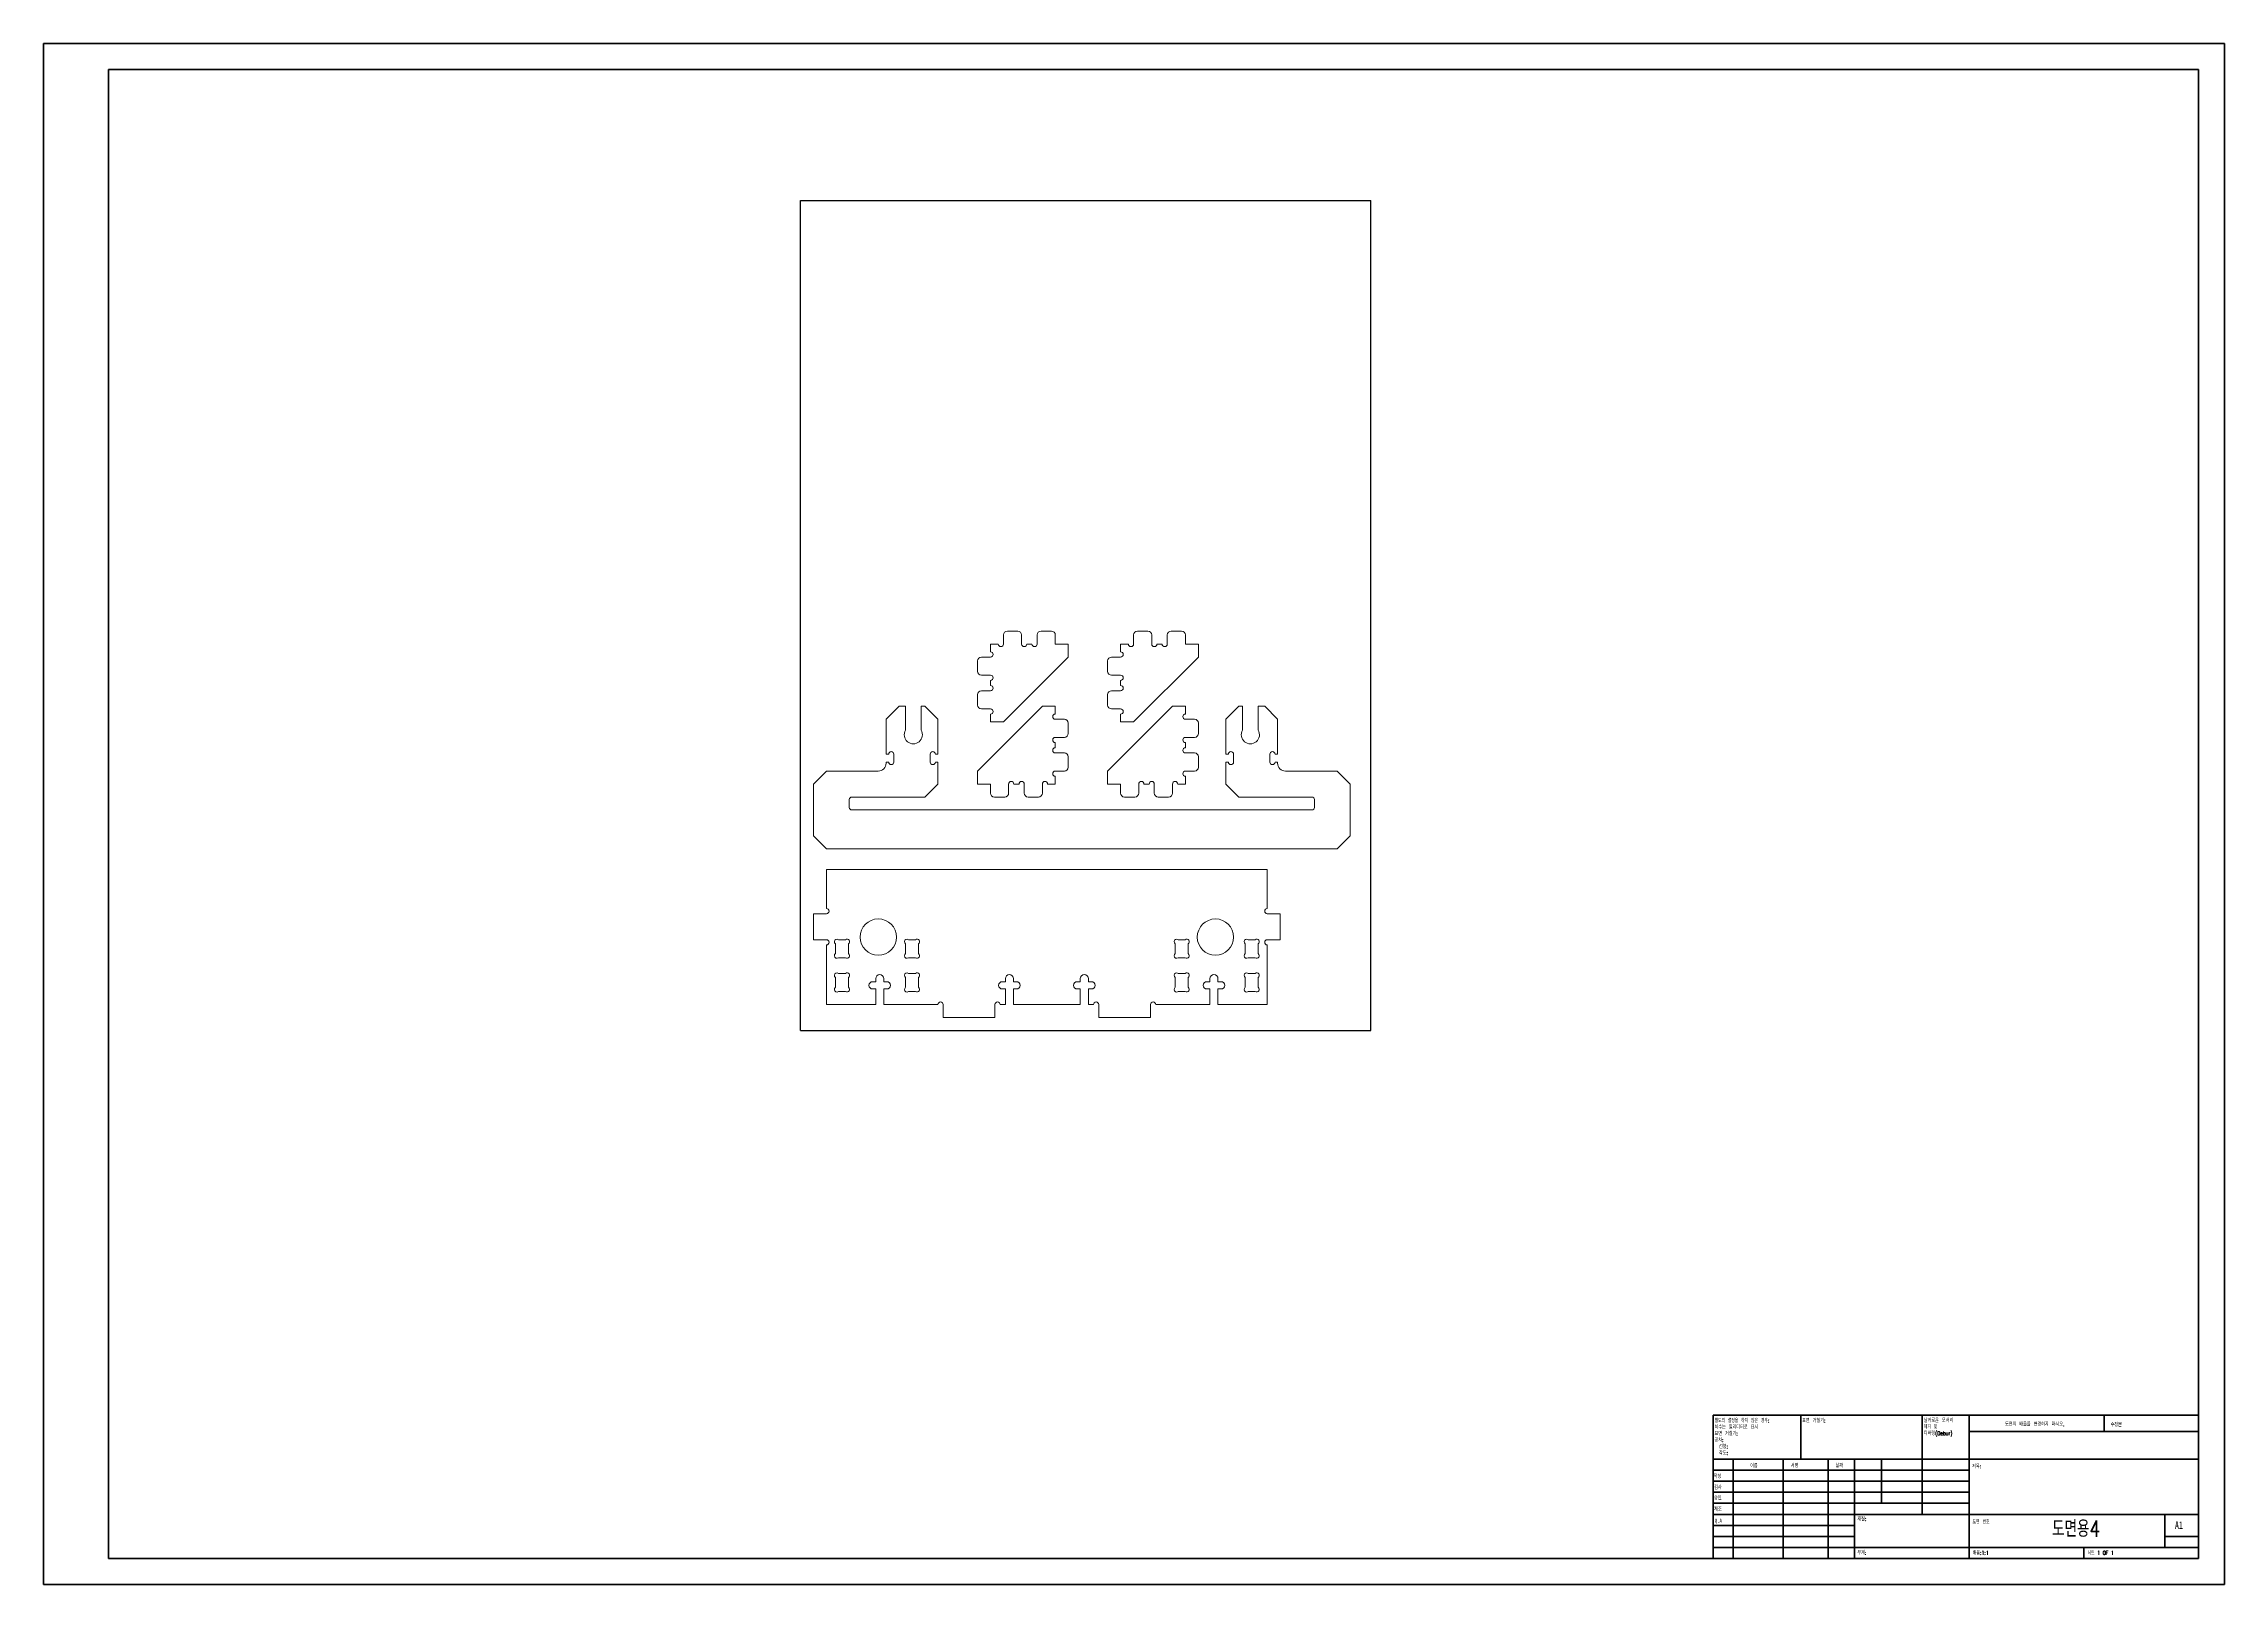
# Model space of a CAD drawing. Header units: millimetres. Extents: x 0 to 841, y 0 to 594.
import ezdxf

# ---------------------------------------------------------------- set-up
doc = ezdxf.new("R2010")
doc.units = ezdxf.units.MM
doc.styles.add('SLDTEXTSTYLE0', font='TXT', dxfattribs={"width": 0.75, "bigfont": 'bigfont'})
doc.styles.add('SLDTEXTSTYLE1', font='TXT', dxfattribs={"width": 0.75})
doc.styles.add('SLDTEXTSTYLE2', font='TXT', dxfattribs={"width": 0.666667, "bigfont": 'bigfont'})
doc.styles.add('SLDTEXTSTYLE3', font='TXT', dxfattribs={"width": 0.7, "bigfont": 'bigfont'})
doc.styles.add('SLDTEXTSTYLE4', font='TXT', dxfattribs={"width": 0.6875, "bigfont": 'bigfont'})
doc.styles.add('SLDTEXTSTYLE5', font='TXT', dxfattribs={"width": 0.691176, "bigfont": 'bigfont'})

# ---------------------------------------------------------------- blocks, each defined once
blk = doc.blocks.new('SW_NOTE_0')
at = {"color": 0, "linetype": 'Continuous', "lineweight": 0, "char_height": 1.5, "attachment_point": 1}
for s, insert, style in [('날카로운 모서리', (0, 1.93), 'SLDTEXTSTYLE0'), ('제거 및', (0, -0.57), 'SLDTEXTSTYLE4'), ('디버링(Debur)', (0, -3.07), 'SLDTEXTSTYLE0')]:
    blk.add_mtext(s, dxfattribs=dict(at, insert=insert, style=style))
blk = doc.blocks.new('SW_NOTE_1')
at = {"color": 0, "linetype": 'Continuous', "lineweight": 0, "char_height": 1.5, "attachment_point": 1}
for s, insert, style in [('별도의 설정을 하지 않은 경우:', (0, 1.93), 'SLDTEXTSTYLE5'), ('표면 거칠기:', (0, -3.07), 'SLDTEXTSTYLE0'), ('공차:', (0, -5.57), 'SLDTEXTSTYLE0'), ('치수는 밀리미터로 표시', (0, -0.57), 'SLDTEXTSTYLE0'), ('선형:', (1.69, -8.07), 'SLDTEXTSTYLE0'), ('각도:', (1.69, -10.57), 'SLDTEXTSTYLE0')]:
    blk.add_mtext(s, dxfattribs=dict(at, insert=insert, style=style))

msp = doc.modelspace()

# ---------------------------------------------------------------- linework, layer by layer
at = {"color": 7, "linetype": 'Continuous', "lineweight": 40}
for p, q in [((0.08, 0.21), (0.08, 594.21)), ((0.08, 594.21), (841.08, 594.21)), ((841.08, 0.21), (841.08, 594.21)), ((25.08, 10.21), (25.08, 584.21)), ((25.08, 584.21), (831.08, 584.21)), ((831.08, 10.21), (831.08, 584.21)), ((643.88, 65.46), (831.08, 65.46)), ((643.88, 65.46), (643.88, 10.21)), ((677.68, 48.46), (677.68, 65.46)), ((724.48, 65.46), (724.48, 27.21)), ((742.68, 65.46), (742.68, 10.21)), ((831.08, 59.09), (742.68, 59.09)), ((794.68, 59.09), (794.68, 65.46)), ((831.08, 65.46), (831.08, 10.21)), ((831.08, 48.46), (643.88, 48.46)), ((742.68, 44.21), (643.88, 44.21)), ((651.68, 48.46), (651.68, 10.21)), ((670.87, 48.46), (670.87, 10.21)), ((688.28, 48.46), (688.28, 10.21)), ((698.48, 10.21), (698.48, 48.46)), ((708.88, 31.46), (708.88, 48.46)), ((742.68, 39.96), (643.88, 39.96)), ((742.68, 35.71), (643.88, 35.71)), ((742.68, 31.46), (643.88, 31.46)), ((698.48, 27.21), (643.88, 27.21)), ((698.48, 27.21), (831.08, 27.21)), ((818.08, 14.46), (818.08, 27.21)), ((698.48, 22.96), (643.88, 22.96)), ((698.48, 18.71), (643.88, 18.71)), ((831.08, 18.71), (818.08, 18.71)), ((25.08, 10.21), (831.08, 10.21)), ((643.88, 14.46), (831.08, 14.46)), ((786.88, 10.21), (786.88, 14.46)), ((0.08, 0.21), (841.08, 0.21))]:
    msp.add_line(p, q, dxfattribs=at)
at = {"color": 7, "linetype": 'Continuous'}
for p, q in [((291.97, 213.76), (291.97, 533.76)), ((291.97, 533.76), (511.97, 533.76)), ((511.97, 213.76), (511.97, 533.76)), ((291.97, 213.76), (511.97, 213.76))]:
    msp.add_line(p, q, dxfattribs=at)
at = {"color": 7, "linetype": 'Continuous', "lineweight": 15}
for p, q in [((365.24, 362.73), (365.24, 359.73)), ((368.24, 362.73), (365.24, 362.73)), ((370.24, 366.23), (370.24, 362.73)), ((375.74, 367.73), (371.74, 367.73)), ((377.24, 362.73), (377.24, 366.23)), ((381.24, 362.73), (379.24, 362.73)), ((383.24, 366.23), (383.24, 362.73)), ((388.74, 367.73), (384.74, 367.73)), ((390.24, 362.73), (390.24, 366.23)), ((395.24, 362.73), (390.24, 362.73)), ((395.24, 357.73), (395.24, 362.73)), ((415.42, 362.73), (415.42, 359.73)), ((418.42, 362.73), (415.42, 362.73)), ((420.42, 366.23), (420.42, 362.73)), ((425.92, 367.73), (421.92, 367.73)), ((427.42, 362.73), (427.42, 366.23)), ((431.42, 362.73), (429.42, 362.73)), ((433.42, 366.23), (433.42, 362.73)), ((438.92, 367.73), (434.92, 367.73)), ((440.42, 362.73), (440.42, 366.23)), ((445.42, 362.73), (440.42, 362.73)), ((445.42, 357.73), (445.42, 362.73)), ((360.24, 356.23), (360.24, 352.23)), ((365.24, 357.73), (361.74, 357.73)), ((370.24, 332.73), (395.24, 357.73)), ((410.42, 356.23), (410.42, 352.23)), ((415.42, 357.73), (411.92, 357.73)), ((420.42, 332.73), (445.42, 357.73)), ((361.74, 350.73), (365.24, 350.73)), ((365.24, 348.73), (365.24, 346.73)), ((411.92, 350.73), (415.42, 350.73)), ((415.42, 348.73), (415.42, 346.73)), ((329.97, 338.76), (324.97, 333.76)), ((329.97, 338.76), (332.47, 338.76)), ((332.47, 338.76), (332.47, 329.57)), ((338.47, 338.76), (339.97, 338.76)), ((338.47, 329.57), (338.47, 338.76)), ((344.97, 333.76), (339.97, 338.76)), ((360.24, 343.23), (360.24, 339.23)), ((385.24, 338.76), (360.24, 313.76)), ((365.24, 344.73), (361.74, 344.73)), ((361.74, 337.73), (365.24, 337.73)), ((390.24, 338.76), (385.24, 338.76)), ((390.24, 335.76), (390.24, 338.76)), ((410.42, 343.23), (410.42, 339.23)), ((435.42, 338.76), (410.42, 313.76)), ((415.42, 344.73), (411.92, 344.73)), ((411.92, 337.73), (415.42, 337.73)), ((440.42, 338.76), (435.42, 338.76)), ((440.42, 335.76), (440.42, 338.76)), ((460.97, 338.76), (455.97, 333.76)), ((460.97, 338.76), (462.47, 338.76)), ((462.47, 338.76), (462.47, 329.57)), ((468.47, 338.76), (470.97, 338.76)), ((468.47, 329.57), (468.47, 338.76)), ((475.97, 333.76), (470.97, 338.76)), ((324.97, 320.26), (324.97, 333.76)), ((344.97, 333.76), (344.97, 320.26)), ((365.24, 335.73), (365.24, 332.73)), ((365.24, 332.73), (370.24, 332.73)), ((393.74, 333.76), (390.24, 333.76)), ((395.24, 328.26), (395.24, 332.26)), ((415.42, 335.73), (415.42, 332.73)), ((415.42, 332.73), (420.42, 332.73)), ((443.92, 333.76), (440.42, 333.76)), ((445.42, 328.26), (445.42, 332.26)), ((455.97, 320.26), (455.97, 333.76)), ((475.97, 333.76), (475.97, 320.26)), ((325.97, 320.26), (324.97, 320.26)), ((327.97, 317.26), (327.97, 320.26)), ((341.97, 320.26), (341.97, 317.26)), ((344.97, 320.26), (343.97, 320.26)), ((390.24, 326.76), (393.74, 326.76)), ((390.24, 322.76), (390.24, 324.76)), ((393.74, 320.76), (390.24, 320.76)), ((440.42, 326.76), (443.92, 326.76)), ((440.42, 322.76), (440.42, 324.76)), ((443.92, 320.76), (440.42, 320.76)), ((456.97, 320.26), (455.97, 320.26)), ((458.97, 317.26), (458.97, 320.26)), ((472.97, 320.26), (472.97, 317.26)), ((475.97, 320.26), (474.97, 320.26)), ((301.97, 313.76), (296.97, 308.76)), ((301.97, 313.76), (321.97, 313.76)), ((324.97, 316.76), (324.97, 317.26)), ((324.97, 317.26), (325.97, 317.26)), ((343.97, 317.26), (344.97, 317.26)), ((344.97, 317.26), (344.97, 308.76)), ((360.24, 313.76), (360.24, 308.76)), ((390.24, 313.76), (393.74, 313.76)), ((390.24, 308.76), (390.24, 311.76)), ((395.24, 315.26), (395.24, 319.26)), ((410.42, 313.76), (410.42, 308.76)), ((440.42, 313.76), (443.92, 313.76)), ((440.42, 308.76), (440.42, 311.76)), ((445.42, 315.26), (445.42, 319.26)), ((455.97, 308.76), (455.97, 317.26)), ((455.97, 317.26), (456.97, 317.26)), ((474.97, 317.26), (475.97, 317.26)), ((475.97, 317.26), (475.97, 316.76)), ((478.97, 313.76), (498.97, 313.76)), ((503.97, 308.76), (498.97, 313.76)), ((296.97, 288.76), (296.97, 308.76)), ((310.77, 299.76), (310.77, 302.76)), ((339.97, 303.76), (311.77, 303.76)), ((339.97, 303.76), (344.97, 308.76)), ((360.24, 308.76), (365.24, 308.76)), ((365.24, 308.76), (365.24, 305.26)), ((366.74, 303.76), (370.74, 303.76)), ((372.24, 305.26), (372.24, 308.76)), ((374.24, 308.76), (376.24, 308.76)), ((378.24, 308.76), (378.24, 305.26)), ((379.74, 303.76), (383.74, 303.76)), ((385.24, 305.26), (385.24, 308.76)), ((387.24, 308.76), (390.24, 308.76)), ((410.42, 308.76), (415.42, 308.76)), ((415.42, 308.76), (415.42, 305.26)), ((416.92, 303.76), (420.92, 303.76)), ((422.42, 305.26), (422.42, 308.76)), ((424.42, 308.76), (426.42, 308.76)), ((428.42, 308.76), (428.42, 305.26)), ((429.92, 303.76), (433.92, 303.76)), ((435.42, 305.26), (435.42, 308.76)), ((437.42, 308.76), (440.42, 308.76)), ((455.97, 308.76), (460.97, 303.76)), ((489.17, 303.76), (460.97, 303.76)), ((490.17, 302.76), (490.17, 299.76)), ((503.97, 308.76), (503.97, 288.76)), ((311.77, 298.76), (489.17, 298.76)), ((296.97, 288.76), (301.97, 283.76)), ((498.97, 283.76), (503.97, 288.76)), ((498.97, 283.76), (301.97, 283.76)), ((301.97, 275.76), (301.97, 260.76)), ((471.97, 275.76), (301.97, 275.76)), ((471.97, 260.76), (471.97, 275.76)), ((296.97, 258.76), (296.97, 248.76)), ((301.97, 258.76), (296.97, 258.76)), ((476.97, 258.76), (471.97, 258.76)), ((476.97, 248.76), (476.97, 258.76)), ((296.97, 248.76), (301.97, 248.76)), ((301.97, 246.76), (301.97, 223.76)), ((305.47, 243.39), (305.47, 247.14)), ((306.63, 248.76), (309.31, 248.76)), ((310.47, 247.14), (310.47, 243.39)), ((332.47, 243.39), (332.47, 247.14)), ((333.63, 248.76), (336.31, 248.76)), ((337.47, 247.14), (337.47, 243.39)), ((436.47, 243.39), (436.47, 247.14)), ((437.63, 248.76), (440.31, 248.76)), ((441.47, 247.14), (441.47, 243.39)), ((463.47, 243.39), (463.47, 247.14)), ((464.63, 248.76), (467.31, 248.76)), ((468.47, 247.14), (468.47, 243.39)), ((471.97, 248.76), (476.97, 248.76)), ((471.97, 223.76), (471.97, 246.76)), ((309.31, 241.76), (306.63, 241.76)), ((306.63, 235.76), (309.31, 235.76)), ((336.31, 241.76), (333.63, 241.76)), ((333.63, 235.76), (336.31, 235.76)), ((440.31, 241.76), (437.63, 241.76)), ((437.63, 235.76), (440.31, 235.76)), ((467.31, 241.76), (464.63, 241.76)), ((464.63, 235.76), (467.31, 235.76)), ((305.47, 230.39), (305.47, 234.14)), ((309.31, 228.76), (306.63, 228.76)), ((310.47, 234.14), (310.47, 230.39)), ((320.97, 232.56), (319.77, 232.56)), ((319.77, 229.76), (320.97, 229.76)), ((320.97, 233.76), (320.97, 232.56)), ((320.97, 229.76), (320.97, 223.76)), ((324.07, 232.56), (324.07, 233.76)), ((325.27, 232.56), (324.07, 232.56)), ((324.07, 223.76), (324.07, 229.76)), ((324.07, 229.76), (325.27, 229.76)), ((332.47, 230.39), (332.47, 234.14)), ((336.31, 228.76), (333.63, 228.76)), ((337.47, 234.14), (337.47, 230.39)), ((370.97, 232.56), (369.77, 232.56)), ((369.77, 229.76), (370.97, 229.76)), ((370.97, 233.76), (370.97, 232.56)), ((370.97, 229.76), (370.97, 223.76)), ((374.07, 232.56), (374.07, 233.76)), ((375.27, 232.56), (374.07, 232.56)), ((374.07, 223.76), (374.07, 229.76)), ((374.07, 229.76), (375.27, 229.76)), ((399.87, 232.56), (398.67, 232.56)), ((398.67, 229.76), (399.87, 229.76)), ((399.87, 233.76), (399.87, 232.56)), ((399.87, 229.76), (399.87, 223.76)), ((402.97, 232.56), (402.97, 233.76)), ((404.17, 232.56), (402.97, 232.56)), ((402.97, 223.76), (402.97, 229.76)), ((402.97, 229.76), (404.17, 229.76)), ((436.47, 230.39), (436.47, 234.14)), ((440.31, 228.76), (437.63, 228.76)), ((441.47, 234.14), (441.47, 230.39)), ((449.87, 232.56), (448.67, 232.56)), ((448.67, 229.76), (449.87, 229.76)), ((449.87, 233.76), (449.87, 232.56)), ((449.87, 229.76), (449.87, 223.76)), ((452.97, 232.56), (452.97, 233.76)), ((454.17, 232.56), (452.97, 232.56)), ((452.97, 223.76), (452.97, 229.76)), ((452.97, 229.76), (454.17, 229.76)), ((463.47, 230.39), (463.47, 234.14)), ((467.31, 228.76), (464.63, 228.76)), ((468.47, 234.14), (468.47, 230.39)), ((301.97, 223.76), (320.97, 223.76)), ((324.07, 223.76), (344.97, 223.76)), ((346.97, 223.76), (346.97, 218.76)), ((346.97, 218.76), (366.97, 218.76)), ((366.97, 218.76), (366.97, 223.76)), ((368.97, 223.76), (370.97, 223.76)), ((374.07, 223.76), (399.87, 223.76)), ((402.97, 223.76), (404.97, 223.76)), ((406.97, 223.76), (406.97, 218.76)), ((406.97, 218.76), (426.97, 218.76)), ((426.97, 218.76), (426.97, 223.76)), ((428.97, 223.76), (449.87, 223.76)), ((452.97, 223.76), (471.97, 223.76))]:
    msp.add_line(p, q, dxfattribs=at)
for centre in [(321.97, 249.76), (451.97, 249.76)]:
    msp.add_circle(centre, 7, dxfattribs=at)
for centre, radius, start, end in [((369.24, 362.73), 1, 180, 0), ((371.74, 366.23), 1.5, 90, 180), ((375.74, 366.23), 1.5, 0, 90), ((378.24, 362.73), 1, 180, 360), ((382.24, 362.73), 1, 180, 0), ((384.74, 366.23), 1.5, 90, 180), ((388.74, 366.23), 1.5, 0, 90), ((419.42, 362.73), 1, 180, 0), ((421.92, 366.23), 1.5, 90, 180), ((425.92, 366.23), 1.5, 0, 90), ((428.42, 362.73), 1, 180, 360), ((432.42, 362.73), 1, 180, 0), ((434.92, 366.23), 1.5, 90, 180), ((438.92, 366.23), 1.5, 0, 90), ((361.74, 356.23), 1.5, 90, 180), ((365.24, 358.73), 1, 270, 90), ((411.92, 356.23), 1.5, 90, 180), ((415.42, 358.73), 1, 270, 90), ((361.74, 352.23), 1.5, 180, 270), ((365.24, 349.73), 1, 270, 90), ((365.24, 345.73), 1, 270, 90), ((411.92, 352.23), 1.5, 180, 270), ((415.42, 349.73), 1, 270, 90), ((415.42, 345.73), 1, 270, 90), ((361.74, 343.23), 1.5, 90, 180), ((361.74, 339.23), 1.5, 180, 270), ((365.24, 336.73), 1, 270, 90), ((411.92, 343.23), 1.5, 90, 180), ((411.92, 339.23), 1.5, 180, 270), ((415.42, 336.73), 1, 270, 90), ((335.47, 327.76), 3.5, 148.99728, 31.00272), ((390.24, 334.76), 1, 90, 270), ((393.74, 332.26), 1.5, 0, 90), ((393.74, 328.26), 1.5, 270, 0), ((440.42, 334.76), 1, 90, 270), ((443.92, 332.26), 1.5, 0, 90), ((443.92, 328.26), 1.5, 270, 0), ((465.47, 327.76), 3.5, 148.99728, 31.00272), ((326.97, 320.26), 1, 0, 180), ((342.97, 320.26), 1, 0, 180), ((390.24, 325.76), 1, 90, 270), ((390.24, 321.76), 1, 90, 270), ((393.74, 319.26), 1.5, 0, 90), ((440.42, 325.76), 1, 90, 270), ((440.42, 321.76), 1, 90, 270), ((443.92, 319.26), 1.5, 0, 90), ((457.97, 320.26), 1, 0, 180), ((473.97, 320.26), 1, 0, 180), ((321.97, 316.76), 3, 270, 0), ((326.97, 317.26), 1, 180, 0), ((342.97, 317.26), 1, 180, 0), ((390.24, 312.76), 1, 90, 270), ((393.74, 315.26), 1.5, 270, 0), ((440.42, 312.76), 1, 90, 270), ((443.92, 315.26), 1.5, 270, 0), ((457.97, 317.26), 1, 180, 0), ((473.97, 317.26), 1, 180, 0), ((478.97, 316.76), 3, 180, 270), ((311.77, 302.76), 1, 90, 180), ((366.74, 305.26), 1.5, 180, 270), ((370.74, 305.26), 1.5, 270, 0), ((373.24, 308.76), 1, 0, 180), ((377.24, 308.76), 1, 0, 180), ((379.74, 305.26), 1.5, 180, 270), ((383.74, 305.26), 1.5, 270, 0), ((386.24, 308.76), 1, 0, 180), ((416.92, 305.26), 1.5, 180, 270), ((420.92, 305.26), 1.5, 270, 0), ((423.42, 308.76), 1, 0, 180), ((427.42, 308.76), 1, 0, 180), ((429.92, 305.26), 1.5, 180, 270), ((433.92, 305.26), 1.5, 270, 0), ((436.42, 308.76), 1, 0, 180), ((489.17, 302.76), 1, 0, 90), ((311.77, 299.76), 1, 180, 270), ((489.17, 299.76), 1, 270, 0), ((301.97, 259.76), 1, 270, 90), ((471.97, 259.76), 1, 90, 270), ((301.97, 247.76), 1, 270, 90), ((306.05, 247.95), 1, 54.46232, 234.46232), ((309.89, 247.95), 1, 305.53768, 125.53768), ((333.05, 247.95), 1, 54.46232, 234.46232), ((336.89, 247.95), 1, 305.53768, 125.53768), ((437.05, 247.95), 1, 54.46232, 234.46232), ((440.89, 247.95), 1, 305.53768, 125.53768), ((464.05, 247.95), 1, 54.46232, 234.46232), ((467.89, 247.95), 1, 305.53768, 125.53768), ((471.97, 247.76), 1, 90, 270), ((306.05, 242.58), 1, 125.53768, 305.53768), ((306.05, 234.95), 1, 54.46232, 234.46232), ((309.89, 242.58), 1, 234.46232, 54.46232), ((309.89, 234.95), 1, 305.53768, 125.53768), ((333.05, 242.58), 1, 125.53768, 305.53768), ((333.05, 234.95), 1, 54.46232, 234.46232), ((336.89, 242.58), 1, 234.46232, 54.46232), ((336.89, 234.95), 1, 305.53768, 125.53768), ((437.05, 242.58), 1, 125.53768, 305.53768), ((437.05, 234.95), 1, 54.46232, 234.46232), ((440.89, 242.58), 1, 234.46232, 54.46232), ((440.89, 234.95), 1, 305.53768, 125.53768), ((464.05, 242.58), 1, 125.53768, 305.53768), ((464.05, 234.95), 1, 54.46232, 234.46232), ((467.89, 242.58), 1, 234.46232, 54.46232), ((467.89, 234.95), 1, 305.53768, 125.53768), ((306.05, 229.58), 1, 125.53768, 305.53768), ((309.89, 229.58), 1, 234.46232, 54.46232), ((319.77, 231.16), 1.4, 90, 270), ((322.52, 233.76), 1.55, 0, 180), ((325.27, 231.16), 1.4, 270, 90), ((333.05, 229.58), 1, 125.53768, 305.53768), ((336.89, 229.58), 1, 234.46232, 54.46232), ((369.77, 231.16), 1.4, 90, 270), ((372.52, 233.76), 1.55, 0, 180), ((375.27, 231.16), 1.4, 270, 90), ((398.67, 231.16), 1.4, 90, 270), ((401.42, 233.76), 1.55, 0, 180), ((404.17, 231.16), 1.4, 270, 90), ((437.05, 229.58), 1, 125.53768, 305.53768), ((440.89, 229.58), 1, 234.46232, 54.46232), ((448.67, 231.16), 1.4, 90, 270), ((451.42, 233.76), 1.55, 0, 180), ((454.17, 231.16), 1.4, 270, 90), ((464.05, 229.58), 1, 125.53768, 305.53768), ((467.89, 229.58), 1, 234.46232, 54.46232), ((345.97, 223.76), 1, 0, 180), ((367.97, 223.76), 1, 0, 180), ((405.97, 223.76), 1, 0, 180), ((427.97, 223.76), 1, 0, 180)]:
    msp.add_arc(centre, radius, start, end, dxfattribs=at)

# ---------------------------------------------------------------- block references
at = {"color": 7, "linetype": 'Continuous', "lineweight": 0}
for name, p in [('SW_NOTE_1', (644.47, 62.2)), ('SW_NOTE_0', (725.19, 62.28))]:
    msp.add_blockref(name, p, dxfattribs=at)

# ---------------------------------------------------------------- texts
for s, insert, char_height, attachment_point, style in [('표면 거칠기:', (678.25, 64.13), 1.5, 1, 'SLDTEXTSTYLE0'), ('도면의 배율을 변경하지 마시오.', (756.49, 62.75), 1.5, 1, 'SLDTEXTSTYLE0'), ('수정본', (797.21, 62.55), 1.5, 1, 'SLDTEXTSTYLE0'), ('작성', (644.09, 42.64), 1.5, 1, 'SLDTEXTSTYLE0'), ('이름', (658.2, 46.72), 1.5, 1, 'SLDTEXTSTYLE0'), ('서명', (673.91, 46.78), 1.5, 1, 'SLDTEXTSTYLE0'), ('날짜', (691.09, 46.79), 1.5, 1, 'SLDTEXTSTYLE0'), ('제목:', (743.84, 46.49), 1.5, 1, 'SLDTEXTSTYLE0'), ('승인', (644.28, 34.28), 1.5, 1, 'SLDTEXTSTYLE0'), ('검사', (644.29, 38.37), 1.5, 1, 'SLDTEXTSTYLE0'), ('제조', (644.33, 29.95), 1.5, 1, 'SLDTEXTSTYLE0'), ('Q.A', (644.55, 25.56), 1.5, 1, 'SLDTEXTSTYLE1'), ('재질:', (699.52, 26.2), 1.5, 1, 'SLDTEXTSTYLE0'), ('도면용4', (783.88, 24.85), 6.35, 2, 'SLDTEXTSTYLE0'), ('도면 번호', (743.95, 25.08), 1.5, 1, 'SLDTEXTSTYLE3'), ('A1', (822, 24.52), 2.91, 1, 'SLDTEXTSTYLE1'), ('무게:', (699.5, 13.16), 1.499, 1, 'SLDTEXTSTYLE0'), ('배율:1:1', (743.95, 13.11), 1.5, 1, 'SLDTEXTSTYLE0'), ('시트 1 OF 1', (788.36, 13.11), 1.5, 1, 'SLDTEXTSTYLE2')]:
    msp.add_mtext(s, dxfattribs=dict(at, insert=insert, char_height=char_height, attachment_point=attachment_point, style=style))

doc.saveas('drawing.dxf')
